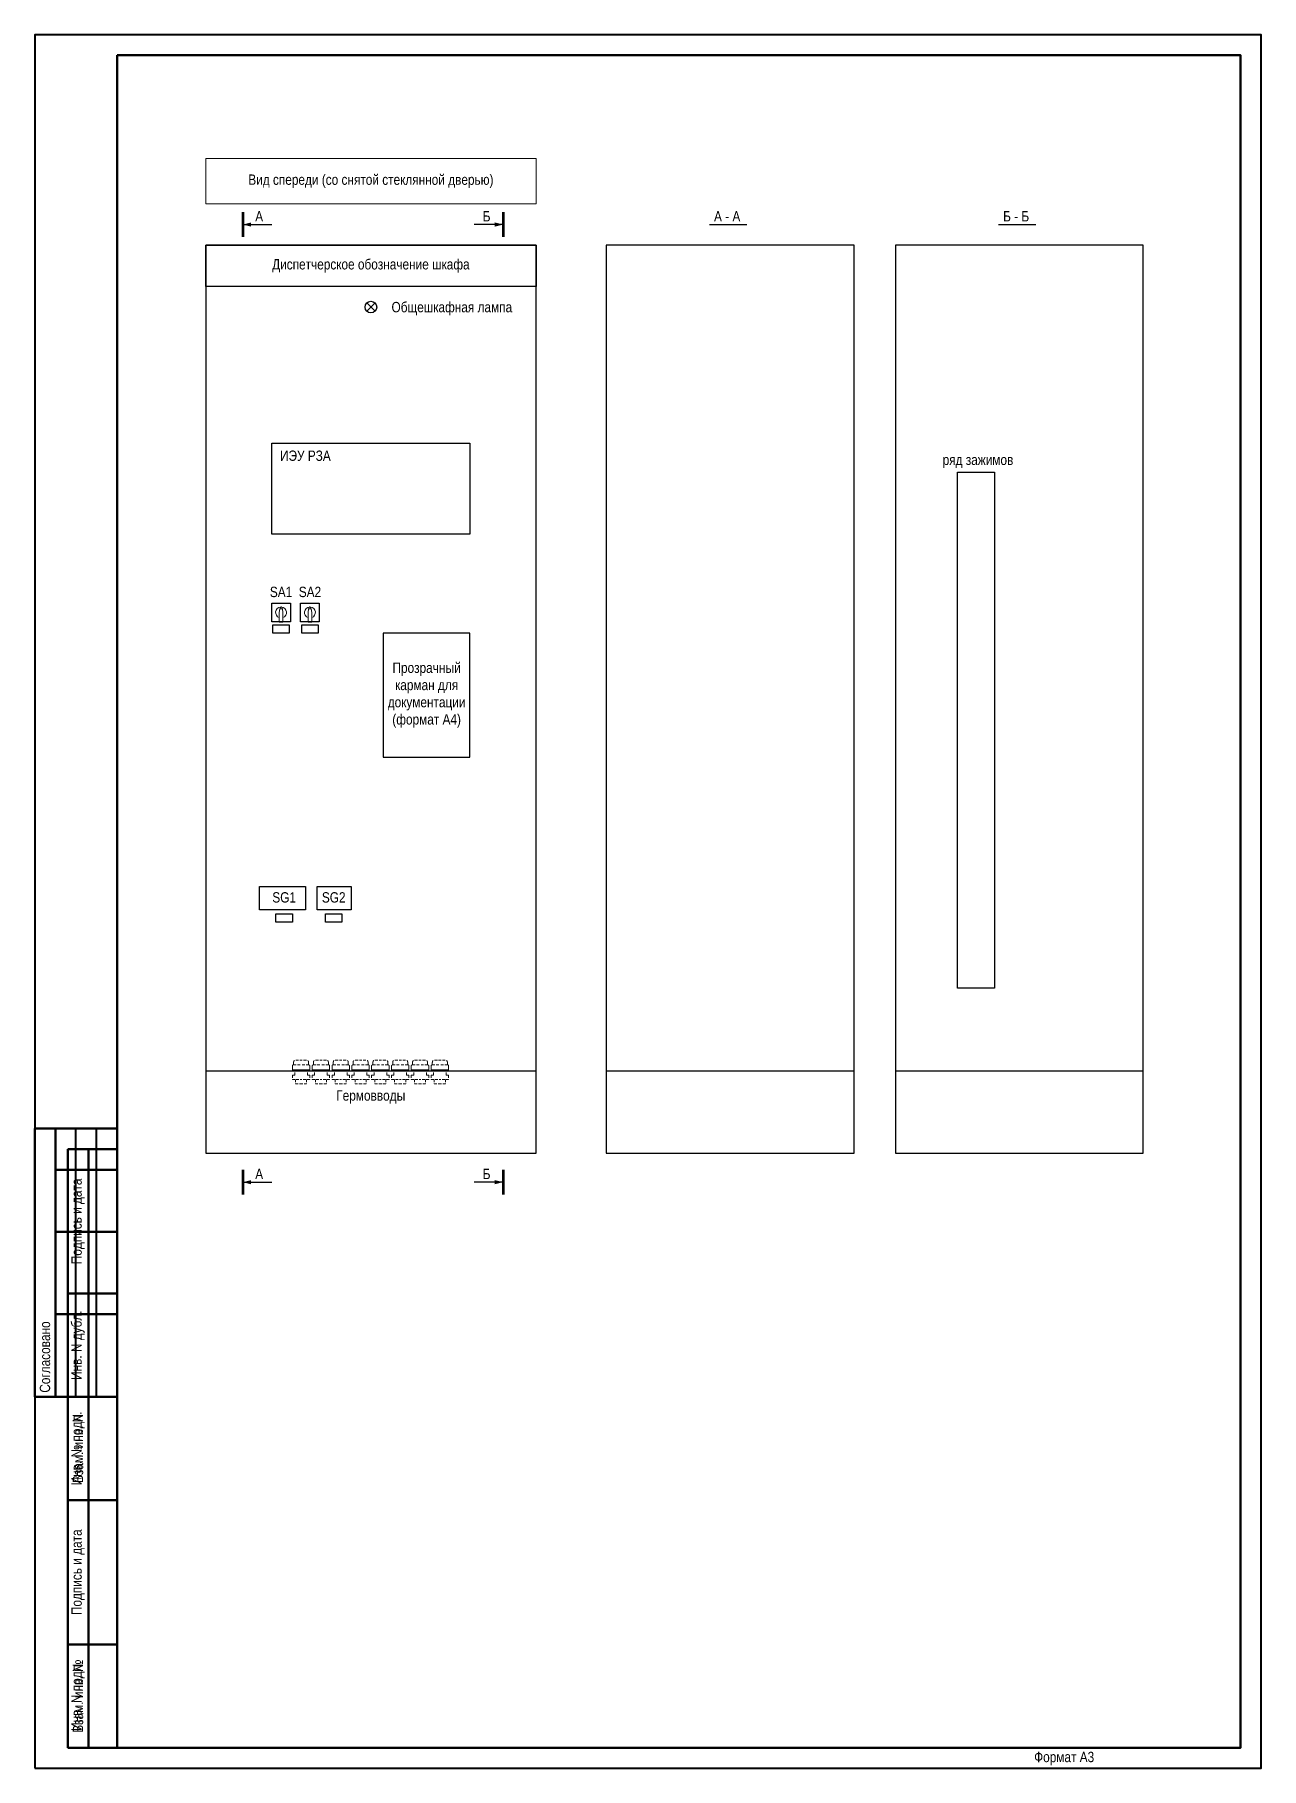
# Model space of a CAD drawing. Header units: millimetres. Extents: x 2179 to 12176, y -20554 to -12004.
# Drawn here: x 11879 to 12176, y -14246 to -13826 of the extents above; entities that cross this region are included whole.
import ezdxf
from ezdxf.enums import TextEntityAlignment as Align

# ---------------------------------------------------------------- set-up
doc = ezdxf.new("R2010")
doc.units = ezdxf.units.MM
doc.linetypes.add('Standard', pattern=[0])
doc.linetypes.add('штриховая2', pattern=[9.525, 6.35, -3.175])
doc.layers.add('Free_graphics', color=56, linetype='Continuous')
doc.layers.add('Основная', color=7, linetype='Continuous', lineweight=30)
doc.layers.add('Толстая', color=7, linetype='Continuous', lineweight=53)
doc.layers.add('Рамка внешняя', color=8, linetype='Continuous', lineweight=40, plot=False)
doc.styles.add('2.5_Gost_RD', font='ARIALN.TTF', dxfattribs={"height": 2.5})
doc.styles.add('Narrow', font='ARIALN.TTF')
doc.styles.get("Standard").update_dxf_attribs({"font": 'ARIALN.TTF'})

msp = doc.modelspace()

# ---------------------------------------------------------------- texts
at = {"layer": 'Основная', "color": 0, "style": 'Narrow'}
for s, p in [('А', (11932.4, -13870)), ('Б', (11987.49, -13870)), ('А - А', (12043.49, -13870)), ('Б - Б', (12113.49, -13870)), ('Общешкафная лампа', (11965.4, -13892)), ('Общешкафная лампа', (11965.4, -13892)), ('ИЭУ РЗА', (11938.4, -13928)), ('А', (11932.4, -14102)), ('Б', (11987.49, -14102))]:
    msp.add_text(s, height=2.5, dxfattribs=at).set_placement(p, align=Align.MIDDLE_LEFT)
for s, p in [('ряд зажимов', (12107.4, -13929)), ('SA1', (11938.65, -13961)), ('SA2', (11945.65, -13961)), ('SG1', (11939.4, -14035)), ('Гермовводы', (11960.4, -14083))]:
    msp.add_text(s, height=2.5, dxfattribs=at).set_placement(p, align=Align.MIDDLE_CENTER)
at = {"layer": 'Основная', "style": 'Narrow'}
msp.add_text('SG2', height=2.5, dxfattribs=at).set_placement((11951.4, -14035), align=Align.MIDDLE_CENTER)
at = {"layer": 'Основная', "char_height": 2.5, "attachment_point": 5, "style": 'Narrow'}
for s, insert, width in [('Диспетчерское обозначение шкафа', (11960.4, -13882), 80), ('Прозрачный карман для документации (формат А4)', (11973.9, -13986), 21)]:
    msp.add_mtext(s, dxfattribs=dict(at, insert=insert, width=width))

# ---------------------------------------------------------------- blocks, each defined once
blk = doc.blocks.new('*T86')
at = {"color": 0, "linetype": 'ByBlock', "lineweight": 50, "transparency": 16777216}
for p, q in [((0, 0), (0, 85)), ((0, 85), (12, 85)), ((5, 0), (5, 85)), ((12, 0), (12, 85)), ((0, 60), (12, 60)), ((0, 25), (12, 25)), ((0, 0), (12, 0))]:
    blk.add_line(p, q, dxfattribs=at)
at = {"color": 0, "transparency": 16777216, "char_height": 2.5, "attachment_point": 5, "rotation": 90, "style": '2.5_Gost_RD'}
for s, insert, width in [('Инв. № подл.', (2.5, 72.5), 23), ('Подпись и дата', (2.5, 42.5), 33), ('Взам. инв. №', (2.5, 12.5), 23)]:
    blk.add_mtext(s, dxfattribs=dict(at, insert=insert, width=width))
blk = doc.blocks.new('*T87')
at = {"color": 0, "linetype": 'ByBlock', "lineweight": 50, "transparency": 16777216}
for p, q in [((0, 0), (0, 65)), ((0, 65), (20, 65)), ((5, 0), (5, 65)), ((20, 0), (20, 65)), ((5, 55), (20, 55)), ((5, 40), (20, 40)), ((5, 20), (20, 20)), ((0, 0), (20, 0))]:
    blk.add_line(p, q, dxfattribs=at)
at = {"color": 0, "linetype": 'ByBlock', "lineweight": -2, "transparency": 16777216}
for p, q in [((10, 0), (10, 65)), ((15, 0), (15, 65))]:
    blk.add_line(p, q, dxfattribs=at)
at = {"color": 0, "transparency": 16777216, "insert": (2.5, 1), "char_height": 2.5, "width": 63, "attachment_point": 4, "rotation": 90, "style": '2.5_Gost_RD'}
blk.add_mtext('Согласовано', dxfattribs=at)
blk = doc.blocks.new('*T88')
at = {"color": 0, "linetype": 'ByBlock', "lineweight": 50, "transparency": 16777216}
for p, q in [((0, 0), (0, 145)), ((0, 145), (12, 145)), ((5, 0), (5, 145)), ((12, 0), (12, 145)), ((0, 110), (12, 110)), ((0, 85), (12, 85)), ((0, 60), (12, 60)), ((0, 25), (12, 25)), ((0, 0), (12, 0))]:
    blk.add_line(p, q, dxfattribs=at)
at = {"color": 0, "transparency": 16777216, "char_height": 2.5, "attachment_point": 5, "rotation": 90, "style": '2.5_Gost_RD'}
for s, insert, width in [('{\\C256;Подпись и дата}', (2.5, 127.5), 33), ('{\\C256;Инв. N дубл.}', (2.5, 97.5), 23), ('{\\C256;Взам. инв. N}', (2.5, 72.5), 23), ('Подпись и дата', (2.5, 42.5), 33), ('Инв. N подл.', (2.5, 12.5), 23)]:
    blk.add_mtext(s, dxfattribs=dict(at, insert=insert, width=width))
blk = doc.blocks.new('*U85')
blk.add_lwpolyline([(0, 0), (297, 0), (297, 420), (0, 420)], close=True)
at = {"lineweight": 50}
blk.add_lwpolyline([(20, 415), (292, 415), (292, 5), (20, 5)], close=True, dxfattribs=at)
for name, p in [('*T87', (0, 90)), ('*T88', (8, 5)), ('*T86', (8, 5))]:
    blk.add_blockref(name, p)
at = {"style": '2.5_Gost_RD', "flags": 8}
blk.add_attdef('ФОРМАТ', text='', height=2.5, dxfattribs=at).set_placement((242, 4), align=Align.TOP_LEFT)
blk = doc.blocks.new('*T158')
at = {"layer": 'Defpoints', "color": 8, "linetype": 'ByBlock', "lineweight": 0, "transparency": 16777216}
for p, q in [((0, 0), (80, 0)), ((0, 0), (0, -11)), ((80, 0), (80, -11)), ((0, -11), (80, -11))]:
    blk.add_line(p, q, dxfattribs=at)
at = {"layer": 'Основная', "color": 0, "transparency": 16777216, "insert": (40, -5.5), "char_height": 2.5, "width": 78, "attachment_point": 5}
blk.add_mtext('Вид спереди (со снятой стеклянной дверью) ', dxfattribs=at)
blk = doc.blocks.new('Переключатель')
at = {"ltscale": 0.35}
blk.add_line((-0.46875, -2.25), (0.46875, -2.25), dxfattribs=at)
blk.add_lwpolyline([(-2.25, 2.25), (2.25, 2.25), (2.25, -2.25), (-2.25, -2.25)], close=True, dxfattribs=at)
at = {"layer": 'Free_graphics', "color": 0, "linetype": 'Standard', "lineweight": 9}
for p, q in [((-0.46875, 0), (-0.328125, 0.9375)), ((-0.46875, -2.25), (-0.46875, 0)), ((-0.328125, 0.9375), (0, 1.5)), ((-0.328125, 0.9375), (0.328125, 0.9375)), ((0.328125, 0.9375), (0, 1.5)), ((0.46875, 0), (0.328125, 0.9375)), ((0.46875, -2.25), (0.46875, 0))]:
    blk.add_line(p, q, dxfattribs=at)
for radius, start, end in [(1.317188, 95, 249), (1.314375, 291, 85)]:
    blk.add_arc((0, 0), radius, start, end, dxfattribs=at)

# ---------------------------------------------------------------- linework, layer by layer
at = {"linetype": 'штриховая2', "lineweight": 13, "ltscale": 0.1}
for p, q in [((11941.39, -14075.75), (11941.39, -14077)), ((11941.39, -14077), (11941.39, -14075.75)), ((11941.39, -14078.06), (11941.39, -14079.11)), ((11941.39, -14078.06), (11941.97, -14078.06)), ((11941.68, -14075.08), (11941.68, -14075.56)), ((11941.68, -14075.56), (11943.5, -14075.56)), ((11941.97, -14078.06), (11941.97, -14077)), ((11942.26, -14074.41), (11943.5, -14074.41)), ((11944.75, -14074.41), (11943.5, -14074.41)), ((11945.33, -14075.56), (11943.5, -14075.56)), ((11945.04, -14078.06), (11945.04, -14077)), ((11945.62, -14078.06), (11945.04, -14078.06)), ((11945.33, -14075.08), (11945.33, -14075.56)), ((11945.62, -14075.75), (11945.62, -14077)), ((11945.62, -14077), (11945.62, -14075.75)), ((11945.62, -14078.06), (11945.62, -14079.11)), ((11946.19, -14078.06), (11946.19, -14079.11)), ((11946.19, -14078.06), (11946.77, -14078.06)), ((11946.48, -14075.08), (11946.48, -14075.56)), ((11946.48, -14075.56), (11948.3, -14075.56)), ((11946.77, -14078.06), (11946.77, -14077)), ((11947.06, -14074.41), (11948.3, -14074.41)), ((11949.55, -14074.41), (11948.3, -14074.41)), ((11950.13, -14075.56), (11948.3, -14075.56)), ((11949.84, -14078.06), (11949.84, -14077)), ((11950.42, -14078.06), (11949.84, -14078.06)), ((11950.13, -14075.08), (11950.13, -14075.56)), ((11950.42, -14075.75), (11950.42, -14077)), ((11950.42, -14077), (11950.42, -14075.75)), ((11950.42, -14078.06), (11950.42, -14079.11)), ((11950.99, -14075.75), (11950.99, -14077)), ((11950.99, -14077), (11950.99, -14075.75)), ((11950.99, -14078.06), (11950.99, -14079.11)), ((11950.99, -14078.06), (11951.57, -14078.06)), ((11951.28, -14075.08), (11951.28, -14075.56)), ((11951.28, -14075.56), (11953.1, -14075.56)), ((11951.57, -14078.06), (11951.57, -14077)), ((11951.86, -14074.41), (11953.1, -14074.41)), ((11954.35, -14074.41), (11953.1, -14074.41)), ((11954.93, -14075.56), (11953.1, -14075.56)), ((11954.64, -14078.06), (11954.64, -14077)), ((11955.22, -14078.06), (11954.64, -14078.06)), ((11954.93, -14075.08), (11954.93, -14075.56)), ((11955.22, -14075.75), (11955.22, -14077)), ((11955.22, -14077), (11955.22, -14075.75)), ((11955.22, -14078.06), (11955.22, -14079.11)), ((11955.79, -14075.75), (11955.79, -14077)), ((11955.79, -14077), (11955.79, -14075.75)), ((11955.79, -14078.06), (11955.79, -14079.11)), ((11955.79, -14078.06), (11956.37, -14078.06)), ((11956.08, -14075.08), (11956.08, -14075.56)), ((11956.08, -14075.56), (11957.9, -14075.56)), ((11956.37, -14078.06), (11956.37, -14077)), ((11956.66, -14074.41), (11957.9, -14074.41)), ((11959.15, -14074.41), (11957.9, -14074.41)), ((11959.73, -14075.56), (11957.9, -14075.56)), ((11959.44, -14078.06), (11959.44, -14077)), ((11960.02, -14078.06), (11959.44, -14078.06)), ((11959.73, -14075.08), (11959.73, -14075.56)), ((11960.02, -14075.75), (11960.02, -14077)), ((11960.02, -14077), (11960.02, -14075.75)), ((11960.02, -14078.06), (11960.02, -14079.11)), ((11960.59, -14075.75), (11960.59, -14077)), ((11960.59, -14077), (11960.59, -14075.75)), ((11960.59, -14075.75), (11960.59, -14077)), ((11960.59, -14077), (11960.59, -14075.75)), ((11960.59, -14078.06), (11960.59, -14079.11)), ((11960.59, -14078.06), (11961.17, -14078.06)), ((11960.59, -14078.06), (11960.59, -14079.11)), ((11960.88, -14075.08), (11960.88, -14075.56)), ((11960.88, -14075.56), (11962.7, -14075.56)), ((11961.17, -14078.06), (11961.17, -14077)), ((11961.46, -14074.41), (11962.7, -14074.41)), ((11963.95, -14074.41), (11962.7, -14074.41)), ((11964.53, -14075.56), (11962.7, -14075.56)), ((11964.24, -14078.06), (11964.24, -14077)), ((11964.82, -14078.06), (11964.24, -14078.06)), ((11964.53, -14075.08), (11964.53, -14075.56)), ((11964.82, -14075.75), (11964.82, -14077)), ((11964.82, -14077), (11964.82, -14075.75)), ((11964.82, -14078.06), (11964.82, -14079.11)), ((11965.39, -14075.75), (11965.39, -14077)), ((11965.39, -14077), (11965.39, -14075.75)), ((11965.39, -14078.06), (11965.39, -14079.11)), ((11965.39, -14078.06), (11965.97, -14078.06)), ((11965.68, -14075.08), (11965.68, -14075.56)), ((11965.68, -14075.56), (11967.5, -14075.56)), ((11965.97, -14078.06), (11965.97, -14077)), ((11966.26, -14074.41), (11967.5, -14074.41)), ((11968.75, -14074.41), (11967.5, -14074.41)), ((11969.33, -14075.56), (11967.5, -14075.56)), ((11969.04, -14078.06), (11969.04, -14077)), ((11969.62, -14078.06), (11969.04, -14078.06)), ((11969.33, -14075.08), (11969.33, -14075.56)), ((11969.62, -14075.75), (11969.62, -14077)), ((11969.62, -14077), (11969.62, -14075.75)), ((11969.62, -14078.06), (11969.62, -14079.11)), ((11970.19, -14075.75), (11970.19, -14077)), ((11970.19, -14077), (11970.19, -14075.75)), ((11970.19, -14078.06), (11970.19, -14079.11)), ((11970.19, -14078.06), (11970.77, -14078.06)), ((11970.48, -14075.08), (11970.48, -14075.56)), ((11970.48, -14075.56), (11972.3, -14075.56)), ((11970.77, -14078.06), (11970.77, -14077)), ((11971.06, -14074.41), (11972.3, -14074.41)), ((11973.55, -14074.41), (11972.3, -14074.41)), ((11974.13, -14075.56), (11972.3, -14075.56)), ((11973.84, -14078.06), (11973.84, -14077)), ((11974.42, -14078.06), (11973.84, -14078.06)), ((11974.13, -14075.08), (11974.13, -14075.56)), ((11974.42, -14075.75), (11974.42, -14077)), ((11974.42, -14077), (11974.42, -14075.75)), ((11974.42, -14078.06), (11974.42, -14079.11)), ((11974.99, -14075.75), (11974.99, -14077)), ((11974.99, -14077), (11974.99, -14075.75)), ((11974.99, -14078.06), (11974.99, -14079.11)), ((11974.99, -14078.06), (11975.57, -14078.06)), ((11975.28, -14075.08), (11975.28, -14075.56)), ((11975.28, -14075.56), (11977.1, -14075.56)), ((11975.57, -14078.06), (11975.57, -14077)), ((11975.86, -14074.41), (11977.1, -14074.41)), ((11978.35, -14074.41), (11977.1, -14074.41)), ((11978.93, -14075.56), (11977.1, -14075.56)), ((11978.64, -14078.06), (11978.64, -14077)), ((11979.22, -14078.06), (11978.64, -14078.06)), ((11978.93, -14075.08), (11978.93, -14075.56)), ((11979.22, -14075.75), (11979.22, -14077)), ((11979.22, -14077), (11979.22, -14075.75)), ((11979.22, -14078.06), (11979.22, -14079.11)), ((11941.39, -14079.11), (11943.5, -14079.11)), ((11942.16, -14079.11), (11942.16, -14080.17)), ((11942.16, -14080.17), (11943.5, -14080.17)), ((11945.62, -14079.11), (11943.5, -14079.11)), ((11944.85, -14080.17), (11943.5, -14080.17)), ((11944.85, -14079.11), (11944.85, -14080.17)), ((11946.19, -14079.11), (11948.3, -14079.11)), ((11946.96, -14079.11), (11946.96, -14080.17)), ((11946.96, -14080.17), (11948.3, -14080.17)), ((11950.42, -14079.11), (11948.3, -14079.11)), ((11949.65, -14080.17), (11948.3, -14080.17)), ((11949.65, -14079.11), (11949.65, -14080.17)), ((11950.99, -14079.11), (11953.1, -14079.11)), ((11951.76, -14079.11), (11951.76, -14080.17)), ((11951.76, -14080.17), (11953.1, -14080.17)), ((11955.22, -14079.11), (11953.1, -14079.11)), ((11954.45, -14080.17), (11953.1, -14080.17)), ((11954.45, -14079.11), (11954.45, -14080.17)), ((11955.79, -14079.11), (11957.9, -14079.11)), ((11956.56, -14079.11), (11956.56, -14080.17)), ((11956.56, -14080.17), (11957.9, -14080.17)), ((11960.02, -14079.11), (11957.9, -14079.11)), ((11959.25, -14080.17), (11957.9, -14080.17)), ((11959.25, -14079.11), (11959.25, -14080.17)), ((11960.59, -14079.11), (11962.7, -14079.11)), ((11961.36, -14079.11), (11961.36, -14080.17)), ((11961.36, -14080.17), (11962.7, -14080.17)), ((11964.82, -14079.11), (11962.7, -14079.11)), ((11964.05, -14080.17), (11962.7, -14080.17)), ((11964.05, -14079.11), (11964.05, -14080.17)), ((11965.39, -14079.11), (11967.5, -14079.11)), ((11966.16, -14079.11), (11966.16, -14080.17)), ((11966.16, -14080.17), (11967.5, -14080.17)), ((11969.62, -14079.11), (11967.5, -14079.11)), ((11968.85, -14080.17), (11967.5, -14080.17)), ((11968.85, -14079.11), (11968.85, -14080.17)), ((11970.19, -14079.11), (11972.3, -14079.11)), ((11970.96, -14079.11), (11970.96, -14080.17)), ((11970.96, -14080.17), (11972.3, -14080.17)), ((11974.42, -14079.11), (11972.3, -14079.11)), ((11973.65, -14080.17), (11972.3, -14080.17)), ((11973.65, -14079.11), (11973.65, -14080.17)), ((11974.99, -14079.11), (11977.1, -14079.11)), ((11975.76, -14079.11), (11975.76, -14080.17)), ((11975.76, -14080.17), (11977.1, -14080.17)), ((11979.22, -14079.11), (11977.1, -14079.11)), ((11978.45, -14080.17), (11977.1, -14080.17)), ((11978.45, -14079.11), (11978.45, -14080.17))]:
    msp.add_line(p, q, dxfattribs=at)
for points in [[(11941.39, -14075.75), (11941.43, -14075.7), (11941.49, -14075.64), (11941.54, -14075.6), (11941.59, -14075.58), (11941.65, -14075.57), (11941.68, -14075.56)], [(11941.68, -14075.08), (11941.69, -14074.9), (11941.73, -14074.77), (11941.78, -14074.64), (11941.87, -14074.53), (11941.98, -14074.46), (11942.13, -14074.41), (11942.35, -14074.41)], [(11945.33, -14075.08), (11945.32, -14074.9), (11945.28, -14074.77), (11945.23, -14074.64), (11945.14, -14074.53), (11945.03, -14074.46), (11944.88, -14074.41), (11944.66, -14074.41)], [(11945.62, -14075.75), (11945.58, -14075.7), (11945.52, -14075.64), (11945.47, -14075.6), (11945.42, -14075.58), (11945.36, -14075.57), (11945.33, -14075.56)], [(11946.19, -14075.75), (11946.23, -14075.7), (11946.29, -14075.64), (11946.34, -14075.6), (11946.39, -14075.58), (11946.45, -14075.57), (11946.48, -14075.56)], [(11946.48, -14075.08), (11946.49, -14074.9), (11946.53, -14074.77), (11946.58, -14074.64), (11946.67, -14074.53), (11946.78, -14074.46), (11946.93, -14074.41), (11947.15, -14074.41)], [(11950.13, -14075.08), (11950.12, -14074.9), (11950.08, -14074.77), (11950.03, -14074.64), (11949.94, -14074.53), (11949.83, -14074.46), (11949.68, -14074.41), (11949.46, -14074.41)], [(11950.42, -14075.75), (11950.38, -14075.7), (11950.32, -14075.64), (11950.27, -14075.6), (11950.22, -14075.58), (11950.16, -14075.57), (11950.13, -14075.56)], [(11950.99, -14075.75), (11951.03, -14075.7), (11951.09, -14075.64), (11951.14, -14075.6), (11951.19, -14075.58), (11951.25, -14075.57), (11951.28, -14075.56)], [(11951.28, -14075.08), (11951.29, -14074.9), (11951.33, -14074.77), (11951.38, -14074.64), (11951.47, -14074.53), (11951.58, -14074.46), (11951.73, -14074.41), (11951.95, -14074.41)], [(11954.93, -14075.08), (11954.92, -14074.9), (11954.88, -14074.77), (11954.83, -14074.64), (11954.74, -14074.53), (11954.63, -14074.46), (11954.48, -14074.41), (11954.26, -14074.41)], [(11955.22, -14075.75), (11955.18, -14075.7), (11955.12, -14075.64), (11955.07, -14075.6), (11955.02, -14075.58), (11954.96, -14075.57), (11954.93, -14075.56)], [(11955.79, -14075.75), (11955.83, -14075.7), (11955.89, -14075.64), (11955.94, -14075.6), (11955.99, -14075.58), (11956.05, -14075.57), (11956.08, -14075.56)], [(11956.08, -14075.08), (11956.09, -14074.9), (11956.13, -14074.77), (11956.18, -14074.64), (11956.27, -14074.53), (11956.38, -14074.46), (11956.53, -14074.41), (11956.75, -14074.41)], [(11959.73, -14075.08), (11959.72, -14074.9), (11959.68, -14074.77), (11959.63, -14074.64), (11959.54, -14074.53), (11959.43, -14074.46), (11959.28, -14074.41), (11959.06, -14074.41)], [(11960.02, -14075.75), (11959.98, -14075.7), (11959.92, -14075.64), (11959.87, -14075.6), (11959.82, -14075.58), (11959.76, -14075.57), (11959.73, -14075.56)], [(11960.59, -14075.75), (11960.63, -14075.7), (11960.69, -14075.64), (11960.74, -14075.6), (11960.79, -14075.58), (11960.85, -14075.57), (11960.88, -14075.56)], [(11960.88, -14075.08), (11960.89, -14074.9), (11960.93, -14074.77), (11960.98, -14074.64), (11961.07, -14074.53), (11961.18, -14074.46), (11961.33, -14074.41), (11961.55, -14074.41)], [(11964.53, -14075.08), (11964.52, -14074.9), (11964.48, -14074.77), (11964.43, -14074.64), (11964.34, -14074.53), (11964.23, -14074.46), (11964.08, -14074.41), (11963.86, -14074.41)], [(11964.82, -14075.75), (11964.78, -14075.7), (11964.72, -14075.64), (11964.67, -14075.6), (11964.62, -14075.58), (11964.56, -14075.57), (11964.53, -14075.56)], [(11965.39, -14075.75), (11965.43, -14075.7), (11965.49, -14075.64), (11965.54, -14075.6), (11965.59, -14075.58), (11965.65, -14075.57), (11965.68, -14075.56)], [(11965.68, -14075.08), (11965.69, -14074.9), (11965.73, -14074.77), (11965.78, -14074.64), (11965.87, -14074.53), (11965.98, -14074.46), (11966.13, -14074.41), (11966.35, -14074.41)], [(11969.33, -14075.08), (11969.32, -14074.9), (11969.28, -14074.77), (11969.23, -14074.64), (11969.14, -14074.53), (11969.03, -14074.46), (11968.88, -14074.41), (11968.66, -14074.41)], [(11969.62, -14075.75), (11969.58, -14075.7), (11969.52, -14075.64), (11969.47, -14075.6), (11969.42, -14075.58), (11969.36, -14075.57), (11969.33, -14075.56)], [(11970.19, -14075.75), (11970.23, -14075.7), (11970.29, -14075.64), (11970.34, -14075.6), (11970.39, -14075.58), (11970.45, -14075.57), (11970.48, -14075.56)], [(11970.48, -14075.08), (11970.49, -14074.9), (11970.53, -14074.77), (11970.58, -14074.64), (11970.67, -14074.53), (11970.78, -14074.46), (11970.93, -14074.41), (11971.15, -14074.41)], [(11974.13, -14075.08), (11974.12, -14074.9), (11974.08, -14074.77), (11974.03, -14074.64), (11973.94, -14074.53), (11973.83, -14074.46), (11973.68, -14074.41), (11973.46, -14074.41)], [(11974.42, -14075.75), (11974.38, -14075.7), (11974.32, -14075.64), (11974.27, -14075.6), (11974.22, -14075.58), (11974.16, -14075.57), (11974.13, -14075.56)], [(11974.99, -14075.75), (11975.03, -14075.7), (11975.09, -14075.64), (11975.14, -14075.6), (11975.19, -14075.58), (11975.25, -14075.57), (11975.28, -14075.56)], [(11975.28, -14075.08), (11975.29, -14074.9), (11975.33, -14074.77), (11975.38, -14074.64), (11975.47, -14074.53), (11975.58, -14074.46), (11975.73, -14074.41), (11975.95, -14074.41)], [(11978.93, -14075.08), (11978.92, -14074.9), (11978.88, -14074.77), (11978.83, -14074.64), (11978.74, -14074.53), (11978.63, -14074.46), (11978.48, -14074.41), (11978.26, -14074.41)], [(11979.22, -14075.75), (11979.18, -14075.7), (11979.12, -14075.64), (11979.07, -14075.6), (11979.02, -14075.58), (11978.96, -14075.57), (11978.93, -14075.56)]]:
    msp.add_spline(points, degree=3, dxfattribs=at)
at = {"layer": 'Основная', "ltscale": 100}
msp.add_line((11920.4, -14077), (12000.4, -14077), dxfattribs=at)
at = {"layer": 'Основная', "linetype": 'штриховая2', "lineweight": 13, "ltscale": 1000}
for p, q in [((11941.39, -14076.81), (11943.5, -14076.81)), ((11941.39, -14077), (11943.5, -14077)), ((11941.97, -14077), (11941.39, -14077)), ((11945.62, -14076.81), (11943.5, -14076.81)), ((11945.62, -14077), (11943.5, -14077)), ((11945.04, -14077), (11945.62, -14077)), ((11946.19, -14075.75), (11946.19, -14077)), ((11946.19, -14077), (11946.19, -14075.75)), ((11946.19, -14076.81), (11948.3, -14076.81)), ((11946.19, -14077), (11948.3, -14077)), ((11946.77, -14077), (11946.19, -14077)), ((11950.42, -14076.81), (11948.3, -14076.81)), ((11950.42, -14077), (11948.3, -14077)), ((11949.84, -14077), (11950.42, -14077)), ((11950.99, -14076.81), (11953.1, -14076.81)), ((11950.99, -14077), (11953.1, -14077)), ((11951.57, -14077), (11950.99, -14077)), ((11955.22, -14076.81), (11953.1, -14076.81)), ((11955.22, -14077), (11953.1, -14077)), ((11954.64, -14077), (11955.22, -14077)), ((11955.79, -14076.81), (11957.9, -14076.81)), ((11955.79, -14077), (11957.9, -14077)), ((11956.37, -14077), (11955.79, -14077)), ((11960.02, -14076.81), (11957.9, -14076.81)), ((11960.02, -14077), (11957.9, -14077)), ((11959.44, -14077), (11960.02, -14077)), ((11960.59, -14076.81), (11962.7, -14076.81)), ((11960.59, -14077), (11962.7, -14077)), ((11961.17, -14077), (11960.59, -14077)), ((11964.82, -14076.81), (11962.7, -14076.81)), ((11964.82, -14077), (11962.7, -14077)), ((11964.24, -14077), (11964.82, -14077)), ((11965.39, -14076.81), (11967.5, -14076.81)), ((11965.39, -14077), (11967.5, -14077)), ((11965.97, -14077), (11965.39, -14077)), ((11969.62, -14076.81), (11967.5, -14076.81)), ((11969.62, -14077), (11967.5, -14077)), ((11969.04, -14077), (11969.62, -14077)), ((11970.19, -14076.81), (11972.3, -14076.81)), ((11970.19, -14077), (11972.3, -14077)), ((11970.77, -14077), (11970.19, -14077)), ((11974.42, -14076.81), (11972.3, -14076.81)), ((11974.42, -14077), (11972.3, -14077)), ((11973.84, -14077), (11974.42, -14077)), ((11974.99, -14076.81), (11977.1, -14076.81)), ((11974.99, -14077), (11977.1, -14077)), ((11975.57, -14077), (11974.99, -14077)), ((11979.22, -14076.81), (11977.1, -14076.81)), ((11979.22, -14077), (11977.1, -14077)), ((11978.64, -14077), (11979.22, -14077))]:
    msp.add_line(p, q, dxfattribs=at)
at = {"layer": 'Основная', "ltscale": 100}
for points in [[(11929.4, -13872, 0, 1, 0), (11931.4, -13872, 0, 0, 0)], [(11992.4, -13872, 0, 1, 0), (11990.4, -13872, 0, 0, 0)], [(11929.4, -14104, 0, 1, 0), (11931.4, -14104, 0, 0, 0)], [(11992.4, -14104, 0, 1, 0), (11990.4, -14104, 0, 0, 0)]]:
    msp.add_lwpolyline(points, format="xyseb", dxfattribs=at)
for points in [[(11929.4, -13872), (11936.4, -13872)], [(11992.4, -13872), (11985.4, -13872)], [(12042.4, -13872), (12051.4, -13872)], [(12112.4, -13872), (12121.4, -13872)], [(11959.4, -13891), (11961.4, -13893)], [(11959.4, -13893), (11961.4, -13891)], [(11959.4, -13891), (11961.4, -13893)], [(11959.4, -13893), (11961.4, -13891)], [(12017.4, -14077), (12077.4, -14077)], [(12087.4, -14077), (12147.4, -14077)], [(11929.4, -14104), (11936.4, -14104)], [(11992.4, -14104), (11985.4, -14104)]]:
    msp.add_lwpolyline(points, dxfattribs=at)
at = {"layer": 'Основная'}
for points in [[(11920.4, -14097), (12000.4, -14097), (12000.4, -13877), (11920.4, -13877)], [(12077.4, -13877), (12017.4, -13877), (12017.4, -14097), (12077.4, -14097)], [(12147.4, -13877), (12087.4, -13877), (12087.4, -14097), (12147.4, -14097)], [(11936.4, -13925), (11984.4, -13925), (11984.4, -13947), (11936.4, -13947)], [(12102.4, -13932), (12111.4, -13932), (12111.4, -14057), (12102.4, -14057)], [(11936.65, -13969), (11940.65, -13969), (11940.65, -13971), (11936.65, -13971)], [(11943.65, -13969), (11947.65, -13969), (11947.65, -13971), (11943.65, -13971)], [(11963.4, -14001), (11984.4, -14001), (11984.4, -13971), (11963.4, -13971)], [(11937.4, -14039), (11941.4, -14039), (11941.4, -14041), (11937.4, -14041)], [(11949.4, -14039), (11953.4, -14039), (11953.4, -14041), (11949.4, -14041)]]:
    msp.add_lwpolyline(points, close=True, dxfattribs=at)
at = {"layer": 'Основная', "ltscale": 100}
msp.add_lwpolyline([(11920.4, -13877), (12000.4, -13877), (12000.4, -13887), (11920.4, -13887)], close=True, dxfattribs=at)
at = {"layer": 'Основная', "ltscale": 0.35}
for points in [[(11933.4, -14032.4), (11944.6, -14032.4), (11944.6, -14038), (11933.4, -14038)], [(11947.4, -14032.4), (11955.6, -14032.4), (11955.6, -14038), (11947.4, -14038)]]:
    msp.add_lwpolyline(points, close=True, dxfattribs=at)
msp.add_circle((11960.4, -13892), 1.41, dxfattribs=at)
msp.add_circle((11960.4, -13892), 1.41, dxfattribs=at)
at = {"layer": 'Толстая', "ltscale": 100}
for points in [[(11929.4, -13869), (11929.4, -13875)], [(11992.4, -13869), (11992.4, -13875)], [(11929.4, -14101), (11929.4, -14107)], [(11992.4, -14101), (11992.4, -14107)]]:
    msp.add_lwpolyline(points, dxfattribs=at)

# ---------------------------------------------------------------- block references
msp.add_blockref('*T158', (11920.4, -13856))
at = {"layer": 'Основная', "ltscale": 0.35}
for p in [(11938.65, -13966), (11945.65, -13966)]:
    msp.add_blockref('Переключатель', p, dxfattribs=at)
at = {"layer": 'Рамка внешняя'}
msp.add_blockref('*U85', (11879, -14246), dxfattribs=at).add_auto_attribs({'ФОРМАТ': 'Формат А3'})

msp.set_redraw_order([(e.dxf.handle, doc.entitydb.next_handle()) for e in msp.query("TEXT MTEXT ATTDEF DIMENSION ARC_DIMENSION")])  # texts and dimensions are drawn at this point

doc.saveas('drawing.dxf')
